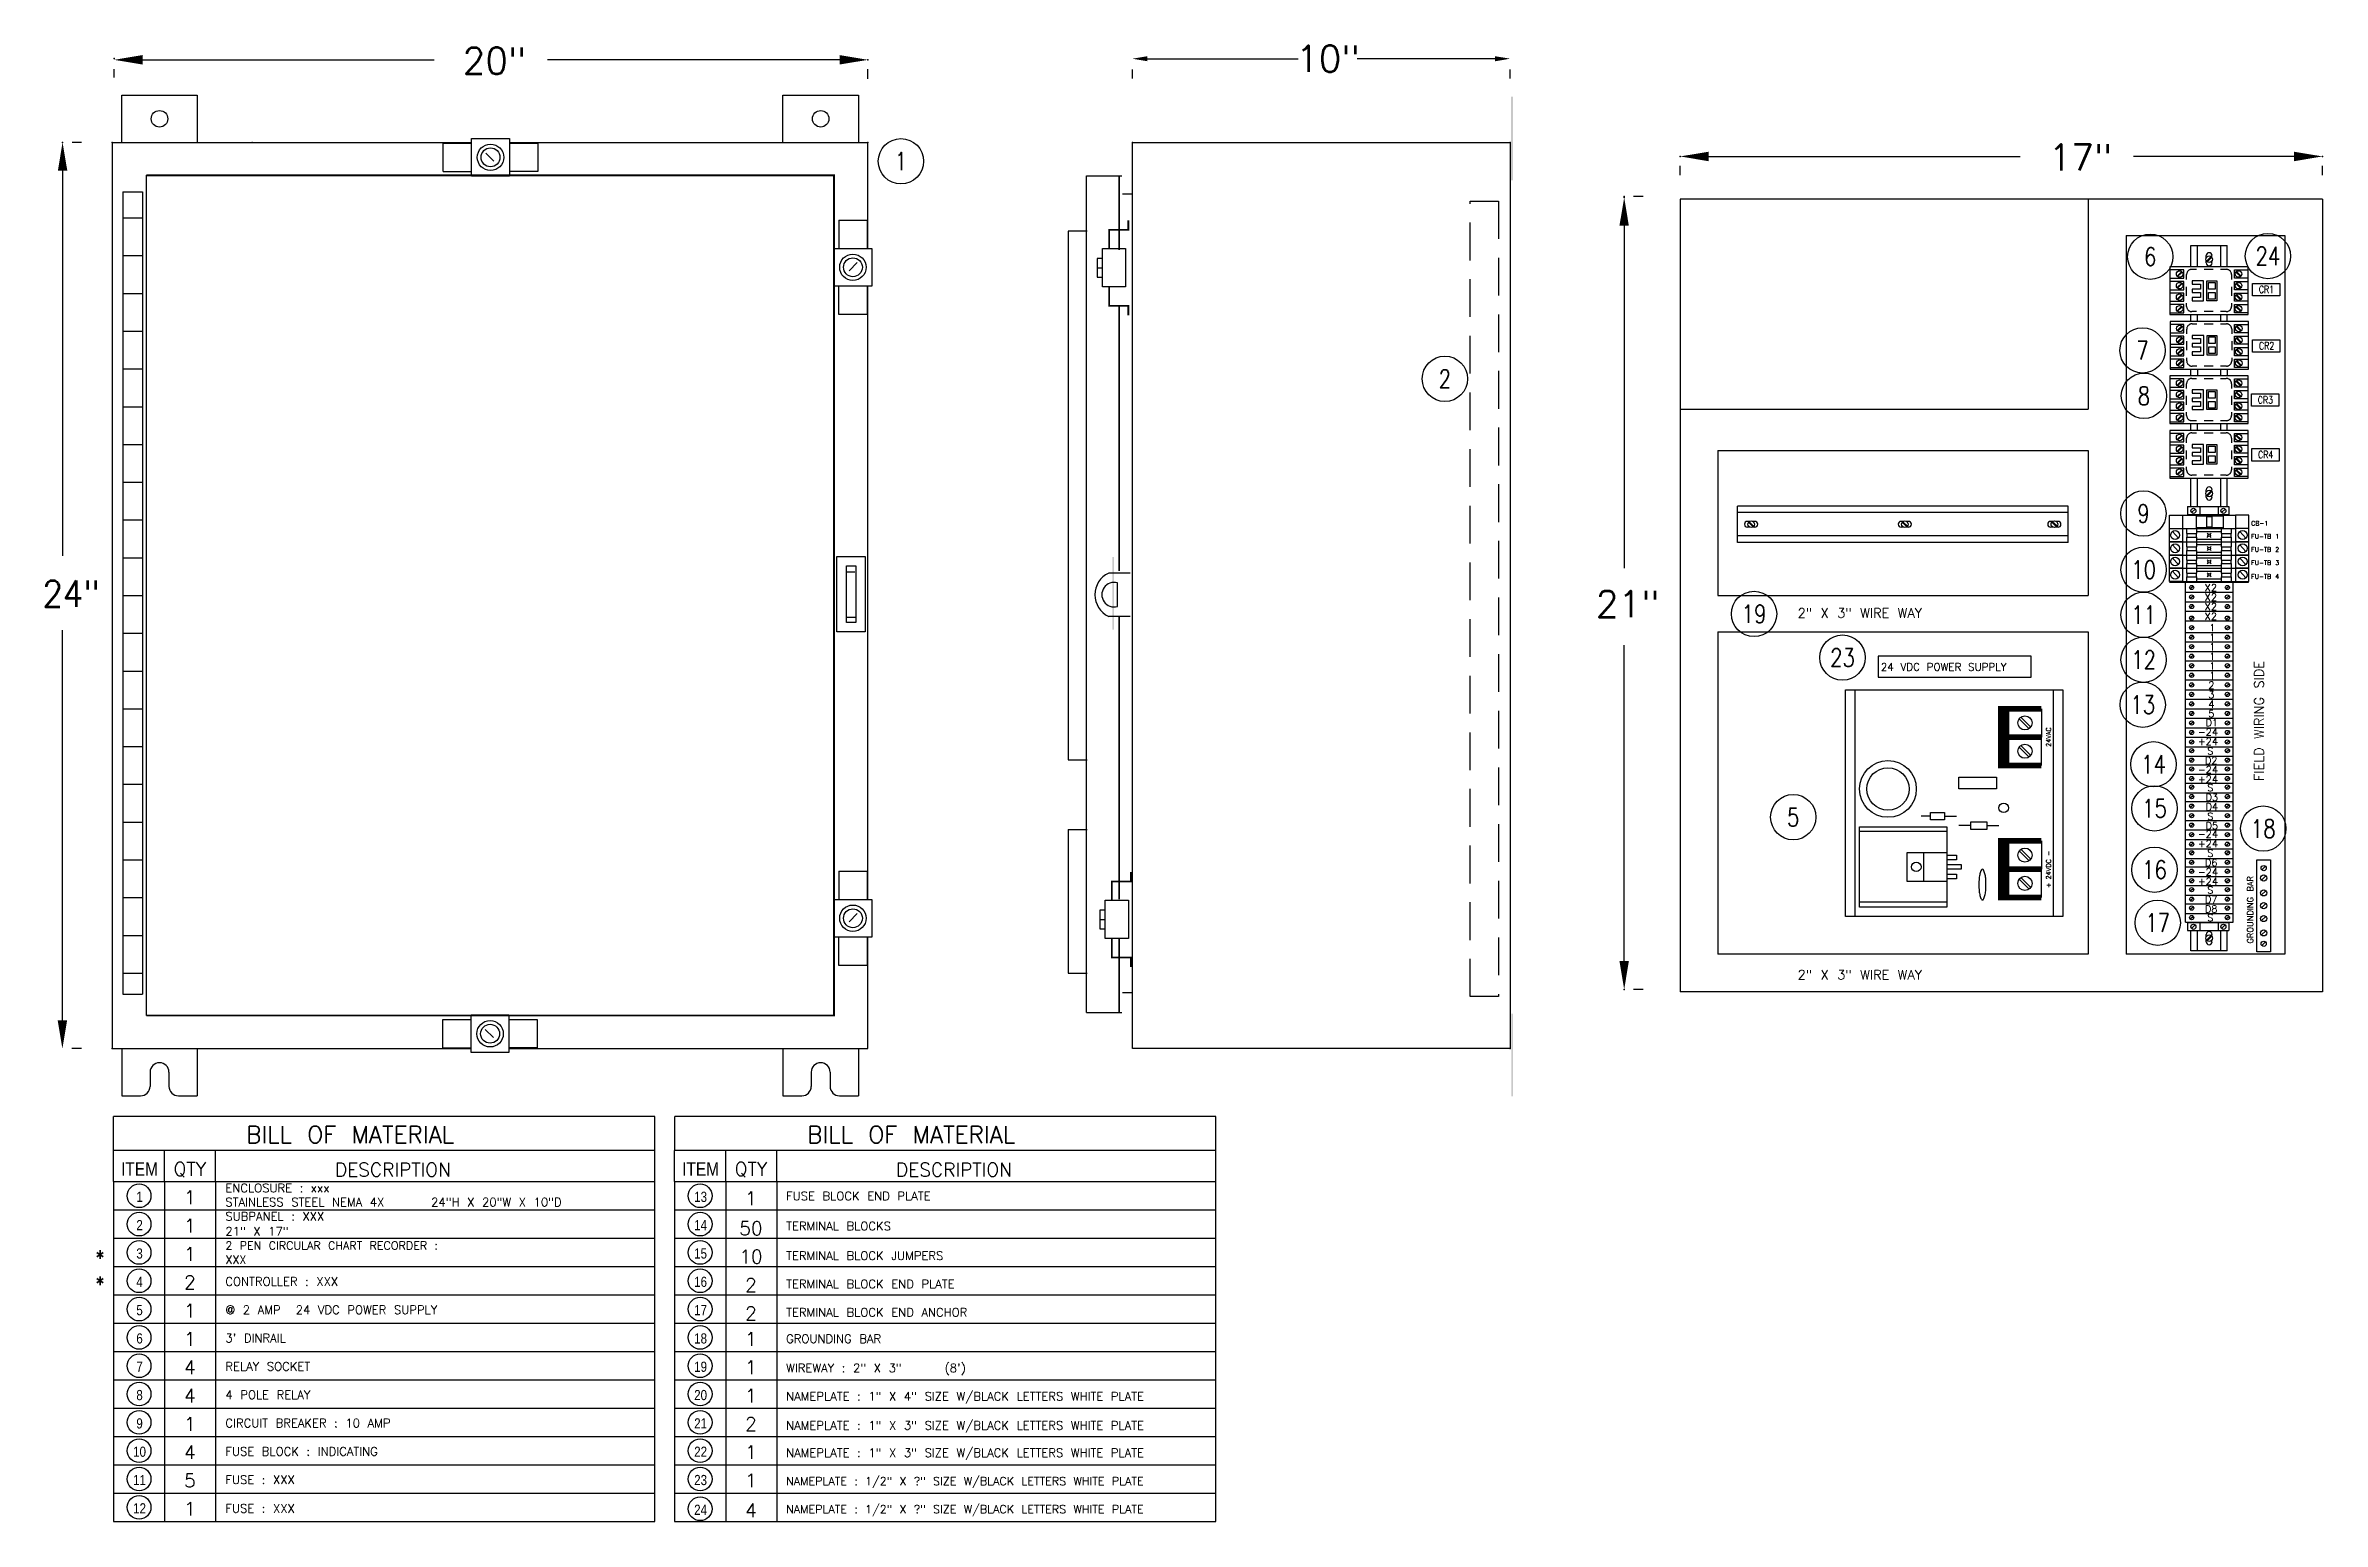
# Model space of a CAD drawing. Extents: x 0.6 to 30.8, y 0.2 to 19.8.
import ezdxf
from ezdxf.enums import TextEntityAlignment as Align

# ---------------------------------------------------------------- set-up
doc = ezdxf.new("R2010")
doc.units = 0
doc.header["$MEASUREMENT"] = 0
doc.linetypes.add('DASHED', pattern=[0.75, 0.5, -0.25])
doc.layers.get('0').update_dxf_attribs({"color": 2, "linetype": 'CONTINUOUS'})
doc.layers.get('DEFPOINTS').update_dxf_attribs({"linetype": 'CONTINUOUS'})
for name, color, linetype in [('1', 2, 'CONTINUOUS'), ('DIM', 3, 'CONTINUOUS'), ('DOOR', 1, 'CONTINUOUS'), ('MECH', 1, 'DASHED'), ('RED', 1, 'CONTINUOUS'), ('TEXT', 7, 'CONTINUOUS'), ('WIRE', 4, 'CONTINUOUS')]:
    doc.layers.add(name, color=color, linetype=linetype)
doc.styles.add('ROMANS', font='romans')
doc.styles.add('SQUEEZE', font='txt', dxfattribs={"width": 0.85})
doc.styles.get("Standard").update_dxf_attribs({"font": 'txt.shx'})

msp = doc.modelspace()

# ---------------------------------------------------------------- texts
at = {"color": 3, "linetype": 'BYBLOCK'}
msp.add_text('20"', height=0.35, dxfattribs=at).set_placement((6.137, 19.406))
at = {"width": 0.8}
for s, p in [('1', (11.938, 18.25)), ('6', (28.471, 16.986)), ('24', (30.028, 16.995)), ('7', (28.369, 15.746)), ('2', (19.136, 15.369)), ('8', (28.387, 15.144)), ('9', (28.381, 13.586)), ('10', (28.383, 12.842)), ('19', (23.227, 12.256)), ('11', (28.383, 12.244)), ('23', (24.398, 11.678)), ('12', (28.383, 11.65)), ('13', (28.372, 11.054)), ('14', (28.514, 10.265)), ('5', (23.746, 9.565)), ('15', (28.527, 9.681)), ('18', (29.966, 9.413)), ('16', (28.527, 8.869)), ('17', (28.57, 8.167))]:
    msp.add_text(s, height=0.24, dxfattribs=at).set_placement(p, align=Align.MIDDLE)
at = {"color": 7, "width": 0.8}
for s, p in [('CR1', (30.009, 16.553)), ('CR2', (30.011, 15.806)), ('CR3', (29.995, 15.09)), ('CR4', (29.999, 14.366))]:
    msp.add_text(s, height=0.095, dxfattribs=at).set_placement(p, align=Align.MIDDLE)
at = {"color": 7, "linetype": 'CONTINUOUS'}
for s, height, p in [('CB-1', 0.06, (29.807, 13.426)), ('FU-TB 1', 0.06, (29.807, 13.253)), ('FU-TB 2', 0.06, (29.807, 13.08)), ('FU-TB 3', 0.06, (29.807, 12.904)), ('FU-TB 4', 0.06, (29.807, 12.722)), ('X2', 0.0945, (29.192, 12.556)), ('X2', 0.0945, (29.192, 12.43)), ('X2', 0.0945, (29.192, 12.304)), ('X2', 0.0945, (29.192, 12.178)), ('1', 0.0945, (29.252, 12.026)), ('1', 0.0945, (29.252, 11.899)), ('1', 0.0945, (29.252, 11.773)), ('1', 0.0945, (29.252, 11.647)), ('1', 0.0945, (29.252, 11.52)), ('1', 0.0945, (29.252, 11.394)), ('2', 0.0945, (29.24, 11.265)), ('3', 0.0945, (29.24, 11.14)), ('D1', 0.0945, (29.202, 10.768)), ('4', 0.0945, (29.24, 11.014)), ('5', 0.0945, (29.24, 10.889)), ('-24', 0.0945, (29.1, 10.646)), ('+24', 0.0945, (29.1, 10.52)), ('D2', 0.0945, (29.195, 10.268)), ('S', 0.0945, (29.226, 10.394)), ('-24', 0.0945, (29.1, 10.146)), ('+24', 0.0945, (29.1, 10.02)), ('S', 0.0945, (29.226, 9.907)), ('D3', 0.0945, (29.202, 9.781)), ('D4', 0.0945, (29.202, 9.655)), ('-24', 0.0945, (29.1, 9.293)), ('D5', 0.0945, (29.202, 9.406)), ('S', 0.0945, (29.226, 9.529)), ('+24', 0.0945, (29.1, 9.167)), ('S', 0.0945, (29.226, 9.041)), ('-24', 0.0945, (29.1, 8.793)), ('+24', 0.0945, (29.1, 8.667)), ('D6', 0.0945, (29.195, 8.915)), ('D7', 0.0945, (29.195, 8.428)), ('S', 0.0945, (29.226, 8.554)), ('D8', 0.0945, (29.195, 8.302)), ('S', 0.0945, (29.226, 8.188))]:
    msp.add_text(s, height=height, dxfattribs=at).set_placement(p)
at = {"color": 4, "linetype": 'CONTINUOUS'}
for p in [(23.805, 12.206), (23.805, 7.416)]:
    msp.add_text('2" X 3" WIRE WAY', height=0.125, dxfattribs=at).set_placement(p)
msp.add_text('FIELD WIRING SIDE', height=0.125, rotation=90, dxfattribs=at).set_placement((29.973, 10.044))
at = {"color": 3, "linetype": 'CONTINUOUS'}
msp.add_text('GROUNDING BAR', height=0.08, rotation=90, dxfattribs=at).set_placement((29.834, 7.891))
for s, height, p in [('BILL OF MATERIAL', 0.22486, (4.648, 5.249)), ('BILL OF MATERIAL', 0.22486, (12.073, 5.249)), ('QTY', 0.1799, (2.527, 4.816)), ('DESCRIPTION', 0.17989, (5.214, 4.807)), ('QTY', 0.1799, (9.952, 4.816)), ('DESCRIPTION', 0.17989, (12.639, 4.807)), ('1', 0.18, (2.527, 4.441)), ('1', 0.18, (9.952, 4.428)), ('1', 0.18, (2.527, 4.066)), ('50', 0.1799, (9.952, 4.03)), ('1', 0.18, (2.527, 3.691)), ('10', 0.1799, (9.952, 3.655)), ('2', 0.18, (2.527, 3.316)), ('2', 0.18, (9.952, 3.28)), ('1', 0.18, (2.527, 2.941)), ('2', 0.18, (9.952, 2.905)), ('1', 0.18, (2.527, 2.566)), ('1', 0.18, (9.952, 2.566)), ('4', 0.18, (2.527, 2.191)), ('1', 0.18, (9.952, 2.191)), ('4', 0.18, (2.527, 1.816)), ('1', 0.18, (9.952, 1.816)), ('1', 0.18, (2.527, 1.441)), ('2', 0.18, (9.952, 1.441)), ('4', 0.18, (2.527, 1.066)), ('1', 0.18, (9.952, 1.066)), ('5', 0.18, (2.527, 0.691)), ('1', 0.18, (9.952, 0.691)), ('1', 0.18, (2.527, 0.316)), ('4', 0.18, (9.952, 0.297))]:
    msp.add_text(s, height=height).set_placement(p, align=Align.CENTER)
at = {"style": 'SQUEEZE', "width": 0.85}
for s, height, p in [('ITEM', 0.1799, (1.861, 4.816)), ('ITEM', 0.1799, (9.286, 4.816)), ('1', 0.135, (1.861, 4.47)), ('13', 0.1349, (9.286, 4.47)), ('2', 0.135, (1.861, 4.095)), ('14', 0.1349, (9.286, 4.095)), ('3', 0.135, (1.861, 3.72)), ('15', 0.1349, (9.286, 3.72)), ('4', 0.135, (1.861, 3.345)), ('16', 0.1349, (9.286, 3.345)), ('5', 0.135, (1.861, 2.97)), ('17', 0.1349, (9.286, 2.97)), ('6', 0.135, (1.861, 2.595)), ('18', 0.1349, (9.286, 2.595)), ('7', 0.135, (1.861, 2.22)), ('19', 0.1349, (9.286, 2.22)), ('8', 0.135, (1.861, 1.845)), ('20', 0.1349, (9.286, 1.845)), ('9', 0.135, (1.861, 1.47)), ('21', 0.1349, (9.286, 1.47)), ('10', 0.1349, (1.861, 1.095)), ('22', 0.1349, (9.286, 1.095)), ('11', 0.1349, (1.861, 0.72)), ('23', 0.1349, (9.286, 0.72)), ('12', 0.1349, (1.861, 0.345)), ('24', 0.1349, (9.286, 0.326))]:
    msp.add_text(s, height=height, dxfattribs=at).set_placement(p, align=Align.CENTER)
at = {"color": 7}
for s, height, p in [('STAINLESS STEEL NEMA 4X    24"H X 20"W X 10"D', 0.1125, (2.997, 4.411)), ('ENCLOSURE : xxx', 0.1125, (2.997, 4.598)), ('FUSE BLOCK END PLATE', 0.1125, (10.418, 4.492)), ('SUBPANEL : XXX', 0.1125, (2.997, 4.223)), ('2 PEN CIRCULAR CHART RECORDER : ', 0.108, (2.997, 3.838)), ('21" X 17"', 0.1125, (2.997, 4.025)), ('TERMINAL BLOCKS', 0.1125, (10.418, 4.094)), ('XXX', 0.108, (2.997, 3.652)), ('TERMINAL BLOCK JUMPERS', 0.1125, (10.418, 3.702)), ('CONTROLLER : XXX', 0.1125, (2.997, 3.36)), ('TERMINAL BLOCK END PLATE', 0.1125, (10.418, 3.327)), ('@ 2 AMP  24 VDC POWER SUPPLY', 0.1125, (2.997, 2.985)), ('TERMINAL BLOCK END ANCHOR', 0.1125, (10.418, 2.952)), ("3' DINRAIL", 0.1125, (2.997, 2.61)), ('GROUNDING BAR', 0.1125, (10.418, 2.601)), ('RELAY SOCKET', 0.1125, (2.997, 2.235)), ('WIREWAY : 2" X 3"    (8\')', 0.1125, (10.418, 2.215)), ('4 POLE RELAY', 0.1125, (2.997, 1.86)), ('NAMEPLATE : 1" X 4" SIZE W/BLACK LETTERS WHITE PLATE', 0.1125, (10.418, 1.84)), ('CIRCUIT BREAKER : 10 AMP', 0.1125, (2.997, 1.485)), ('NAMEPLATE : 1" X 3" SIZE W/BLACK LETTERS WHITE PLATE', 0.1125, (10.418, 1.454)), ('FUSE BLOCK : INDICATING', 0.1125, (2.997, 1.11)), ('NAMEPLATE : 1" X 3" SIZE W/BLACK LETTERS WHITE PLATE', 0.1125, (10.418, 1.092)), ('FUSE : XXX', 0.1125, (2.997, 0.735)), ('NAMEPLATE : 1/2" X ?" SIZE W/BLACK LETTERS WHITE PLATE', 0.108, (10.418, 0.719)), ('FUSE : XXX', 0.1125, (2.997, 0.355)), ('NAMEPLATE : 1/2" X ?" SIZE W/BLACK LETTERS WHITE PLATE', 0.108, (10.418, 0.347))]:
    msp.add_text(s, height=height, dxfattribs=at).set_placement(p)
at = {"color": 3, "linetype": 'BYBLOCK', "insert": (17.587, 19.608), "char_height": 0.35, "attachment_point": 5}
msp.add_mtext('10"', dxfattribs=at)
at = {"layer": 'DIM', "color": 3, "linetype": 'BYBLOCK'}
for s, p in [('17"', (27.125, 18.126)), ('21"', (21.134, 12.214))]:
    msp.add_text(s, height=0.35, dxfattribs=at).set_placement(p)
at = {"layer": 'DIM', "color": 3, "width": 0.9}
msp.add_text('24"', height=0.35, dxfattribs=at).set_placement((0.576, 12.348))
at = {"layer": 'TEXT'}
for s, height, p in [('24 VDC POWER SUPPLY', 0.1, (24.905, 11.504)), ('*', 0.2, (1.27, 3.629)), ('*', 0.2, (1.27, 3.283))]:
    msp.add_text(s, height=height, dxfattribs=at).set_placement(p)

# ---------------------------------------------------------------- blocks, each defined once
blk = doc.blocks.new('DCLAMP', base_point=(39.001, 54.995))
for p, q in [((38.626, 56.245), (38.626, 55.495)), ((38.626, 56.245), (39.376, 56.245)), ((39.376, 56.245), (39.376, 55.495)), ((38.501, 54.495), (38.501, 55.495)), ((38.501, 55.495), (39.501, 55.495)), ((39.501, 55.495), (39.501, 54.495)), ((39.111, 55.122), (38.903, 54.905)), ((39.501, 54.495), (38.501, 54.495)), ((38.626, 53.745), (38.626, 54.495)), ((39.376, 54.495), (39.376, 53.745)), ((39.376, 53.745), (38.626, 53.745))]:
    blk.add_line(p, q)
for radius in [0.35, 0.25]:
    blk.add_circle((39.001, 54.995), radius)
blk = doc.blocks.new('LOCKHASP')
for p, q in [((4, 6.5), (4.75, 6.5)), ((4, 4.5), (4, 6.5)), ((4.25, 6.25), (4.5, 6.25)), ((4.25, 4.75), (4.25, 6.25)), ((4.261, 6.093), (4.468, 6.093)), ((4.5, 6.25), (4.5, 4.75)), ((4.75, 6.5), (4.75, 4.5)), ((4.261, 4.887), (4.494, 4.887)), ((4.75, 4.5), (4, 4.5)), ((4.5, 4.75), (4.25, 4.75))]:
    blk.add_line(p, q)
blk = doc.blocks.new('TOPEAR1', base_point=(5, 2.5))
for p, q in [((4, 3.75), (6, 3.75)), ((4, 2.5), (4, 3.75)), ((6, 3.75), (6, 2.5))]:
    blk.add_line(p, q)
blk.add_circle((5, 3.125), 0.219)
blk = doc.blocks.new('*X4')
at = {"color": 0}
for p, q in [((13.277, 60), (13.799, 60)), ((13.277, 59), (13.799, 59)), ((13.277, 58), (13.799, 58)), ((13.277, 57), (13.799, 57)), ((13.277, 56), (13.799, 56)), ((13.277, 55), (13.799, 55)), ((13.277, 54), (13.799, 54)), ((13.277, 53), (13.799, 53)), ((13.277, 52), (13.799, 52)), ((13.277, 51), (13.799, 51)), ((13.277, 50), (13.799, 50)), ((13.277, 49), (13.799, 49)), ((13.277, 48), (13.799, 48))]:
    blk.add_line(p, q, dxfattribs=at)
blk = doc.blocks.new('BOTMEAR1', base_point=(5, 6))
for p, q in [((4, 6), (4, 4.75)), ((6, 6), (6, 4.75)), ((4.75, 5.375), (4.75, 5)), ((5.25, 5.375), (5.25, 5)), ((4, 4.75), (4.5, 4.75)), ((5.5, 4.75), (6, 4.75))]:
    blk.add_line(p, q)
for centre, start, end in [((5, 5.375), 0, 180), ((4.5, 5), 270, 0), ((5.5, 5), 180, 270)]:
    blk.add_arc(centre, 0.25, start, end)
blk = doc.blocks.new('DCPS-P')
at = {"layer": '1'}
for p, q in [((0, -1.438), (0, 1.437)), ((0, 1.437), (3, 1.437)), ((0, 1.312), (3, 1.312)), ((3, 1.437), (3, -1.438)), ((0.25, 1.156), (0.625, 1.156)), ((0.492, 1.014), (0.361, 0.883)), ((0.383, 0.861), (0.514, 0.992)), ((1, 1.156), (0.625, 1.156)), ((0.867, 1.014), (0.736, 0.883)), ((0.758, 0.861), (0.889, 0.992)), ((2, 1.156), (2.375, 1.156)), ((2.242, 1.014), (2.111, 0.883)), ((2.133, 0.861), (2.264, 0.992)), ((2.75, 1.156), (2.375, 1.156)), ((2.617, 1.014), (2.486, 0.883)), ((2.508, 0.861), (2.639, 0.992)), ((1.156, 0.062), (1.156, 0.562)), ((1.156, 0.562), (1.312, 0.562)), ((1.312, 0.562), (1.312, 0.062)), ((1.844, 0.437), (1.75, 0.437)), ((1.75, 0.437), (1.75, 0.219)), ((1.797, 0.437), (1.797, 0.594)), ((1.844, 0.219), (1.844, 0.437)), ((1.312, 0.062), (1.156, 0.062)), ((1.672, -0.125), (1.672, 0.031)), ((1.75, 0.219), (1.844, 0.219)), ((1.797, 0.219), (1.797, 0.062)), ((2.188, 0.031), (2.25, 0.031)), ((2.188, -0.094), (2.188, 0.031)), ((2.25, 0.031), (2.25, -0.094)), ((2.312, 0.094), (2.375, 0.094)), ((2.312, -0.094), (2.312, 0.094)), ((2.375, 0.094), (2.375, -0.094)), ((2.438, 0.031), (2.5, 0.031)), ((2.438, -0.094), (2.438, 0.031)), ((2.5, 0.031), (2.5, -0.094)), ((1.625, -0.312), (1.625, -0.125)), ((1.625, -0.125), (1.719, -0.125)), ((1.719, -0.125), (1.719, -0.312)), ((1.812, -0.094), (2.875, -0.094)), ((1.812, -1.25), (1.812, -0.094)), ((1.875, -0.094), (1.875, -1.25)), ((2.156, -0.094), (2.156, -0.625)), ((2.531, -0.625), (2.531, -0.094)), ((2.812, -0.094), (2.812, -1.25)), ((2.875, -0.094), (2.875, -1.25)), ((1.719, -0.312), (1.625, -0.312)), ((1.672, -0.312), (1.672, -0.438)), ((2.156, -0.406), (2.531, -0.406)), ((2.156, -0.625), (2.531, -0.625)), ((0, -1.312), (3, -1.312)), ((3, -1.438), (0, -1.438)), ((2.875, -1.25), (1.812, -1.25))]:
    blk.add_line(p, q, dxfattribs=at)
for points in [[(0.25, 1.156, 0.075, 0.075, 0), (0.25, 0.656, 0.15, 0.15, 0), (1, 0.656, 0.075, 0.075, 0), (1, 1.156, 0.075, 0.075, 0)], [(2, 1.156, 0.075, 0.075, 0), (2, 0.656, 0.15, 0.15, 0), (2.75, 0.656, 0.075, 0.075, 0), (2.75, 1.156, 0.075, 0.075, 0)]]:
    blk.add_lwpolyline(points, format="xyseb", dxfattribs=at)
at = {"layer": '1', "const_width": 0.075}
for points in [[(0.625, 1.156), (0.625, 0.656)], [(2.375, 1.156), (2.375, 0.656)]]:
    blk.add_lwpolyline(points, dxfattribs=at)
at = {"layer": '1'}
blk.add_lwpolyline([(2.375, 0.375, 0.272053), (2.383, 0.362, 0.070491), (2.434, 0.342, 0.032887), (2.494, 0.332, 0.023829), (2.578, 0.328, 0.023829), (2.662, 0.332, 0.032887), (2.722, 0.342, 0.070491), (2.773, 0.362, 0.272053), (2.781, 0.375, 0.272053), (2.773, 0.388, 0.070491), (2.722, 0.408, 0.032887), (2.662, 0.418, 0.023829), (2.578, 0.422, 0.023829), (2.494, 0.418, 0.032887), (2.434, 0.408, 0.070491), (2.383, 0.388, 0.272053)], format="xyb", close=True, dxfattribs=at)
for centre, radius in [((0.437, 0.938), 0.0938), ((0.812, 0.938), 0.0938), ((2.188, 0.938), 0.0938), ((2.562, 0.938), 0.0938), ((1.562, 0.656), 0.0625), ((1.312, -0.875), 0.375), ((1.312, -0.875), 0.281), ((2.344, -0.5), 0.0625)]:
    blk.add_circle(centre, radius, dxfattribs=at)
at = {"layer": 'TEXT', "style": 'ROMANS'}
for s, p in [('24VAC', (0.625, 1.281)), ('+ 24VDC -', (2.375, 1.281))]:
    blk.add_text(s, height=0.0625, rotation=180, dxfattribs=at).set_placement(p, align=Align.CENTER)

# ---------------------------------------------------------------- linework, layer by layer
at = {"color": 3, "linetype": 'BYBLOCK'}
for p, q in [((1.9, 19.593), (5.762, 19.593)), ((11.125, 19.593), (7.262, 19.593)), ((15.2, 19.608), (17.196, 19.608)), ((19.8, 19.608), (17.976, 19.608)), ((1.525, 19.359), (1.525, 19.468)), ((11.5, 19.343), (11.5, 19.468)), ((15, 19.347), (15, 19.464)), ((20, 19.347), (20, 19.464)), ((0.841, 18.4), (0.841, 13.024)), ((1.092, 18.5), (0.967, 18.5)), ((0.841, 6.6), (0.841, 12.043)), ((1.091, 6.5), (0.966, 6.5))]:
    msp.add_line(p, q, dxfattribs=at)
for p, q in [((1.5, 18.5), (6.256, 18.5)), ((1.5, 18.5), (1.5, 6.5)), ((6.756, 18.5), (11.5, 18.5)), ((11.5, 17.096), (11.5, 18.5)), ((15, 6.5), (15, 18.5)), ((15, 18.5), (20, 18.5)), ((20, 18.5), (20, 6.5)), ((1.638, 17.844), (1.899, 17.844)), ((1.638, 17.844), (1.638, 7.219)), ((1.899, 17.844), (1.899, 7.219)), ((1.95, 18.064), (1.95, 6.939)), ((14.391, 18.058), (14.86, 18.058)), ((14.391, 6.978), (14.391, 18.058)), ((14.868, 17.82), (15, 17.82)), ((14.607, 16.962), (14.535, 16.962)), ((14.535, 16.962), (14.535, 16.716)), ((14.607, 16.587), (14.607, 17.093)), ((14.607, 17.093), (14.911, 17.093)), ((14.911, 17.093), (14.911, 16.587)), ((11.5, 8.472), (11.5, 16.596)), ((14.535, 16.716), (14.607, 16.716)), ((14.911, 16.587), (14.607, 16.587)), ((14.971, 12.796), (14.687, 12.796)), ((14.801, 12.667), (14.801, 12.355)), ((14.971, 12.224), (14.687, 12.224)), ((14.642, 7.958), (14.642, 8.464)), ((14.642, 8.464), (14.947, 8.464)), ((14.947, 8.464), (14.947, 7.958)), ((14.642, 8.333), (14.57, 8.333)), ((14.57, 8.333), (14.57, 8.087)), ((11.5, 6.5), (11.5, 7.977)), ((14.57, 8.087), (14.642, 8.087)), ((14.947, 7.958), (14.642, 7.958)), ((14.868, 7.245), (15, 7.245)), ((1.638, 7.219), (1.899, 7.219)), ((14.391, 6.978), (14.86, 6.978)), ((1.5, 6.5), (6.25, 6.5)), ((6.75, 6.5), (11.5, 6.5)), ((20, 6.5), (15, 6.5))]:
    msp.add_line(p, q)
at = {"color": 7}
for p, q in [((30.75, 17.75), (22.25, 17.75)), ((22.25, 17.75), (22.25, 7.25)), ((30.75, 17.75), (30.75, 7.25)), ((30.75, 7.25), (22.25, 7.25))]:
    msp.add_line(p, q, dxfattribs=at)
at = {"color": 150}
for p, q in [((27.651, 17.75), (27.651, 14.966)), ((28.151, 17.267), (28.151, 7.75)), ((28.151, 17.267), (30.25, 17.267)), ((30.25, 17.267), (30.25, 7.75)), ((22.75, 14.422), (22.75, 12.5)), ((27.651, 14.422), (27.651, 12.5)), ((22.75, 12.017), (22.75, 7.75)), ((22.75, 12.017), (27.651, 12.017)), ((27.651, 12.017), (27.651, 7.75)), ((27.651, 7.75), (22.75, 7.75)), ((30.25, 7.75), (28.151, 7.75))]:
    msp.add_line(p, q, dxfattribs=at)
at = {"color": 2}
for p, q in [((29.224, 13.324), (29.238, 13.31)), ((29.224, 13.27), (29.238, 13.284)), ((29.278, 13.324), (29.263, 13.31)), ((29.278, 13.27), (29.263, 13.284)), ((29.224, 13.149), (29.238, 13.135)), ((29.224, 13.095), (29.238, 13.109)), ((29.224, 12.974), (29.238, 12.96)), ((29.278, 13.149), (29.263, 13.135)), ((29.278, 13.095), (29.263, 13.109)), ((29.278, 12.974), (29.263, 12.96)), ((29.224, 12.92), (29.238, 12.934)), ((29.224, 12.799), (29.238, 12.785)), ((29.224, 12.745), (29.238, 12.759)), ((29.278, 12.92), (29.263, 12.934)), ((29.278, 12.799), (29.263, 12.785)), ((29.278, 12.745), (29.263, 12.759)), ((1.638, 11), (1.899, 11)), ((1.638, 10.5), (1.899, 10.5)), ((1.638, 10), (1.899, 10)), ((1.638, 9.5), (1.899, 9.5)), ((1.638, 9), (1.899, 9)), ((1.638, 8.5), (1.899, 8.5)), ((1.638, 8), (1.899, 8)), ((1.638, 7.5), (1.899, 7.5))]:
    msp.add_line(p, q, dxfattribs=at)
at = {"color": 3, "linetype": 'CONTINUOUS'}
for p, q in [((29.882, 7.782), (29.882, 9.001)), ((29.882, 9.001), (30.062, 9.001)), ((30.062, 9.001), (30.062, 7.782)), ((30.062, 7.782), (29.882, 7.782))]:
    msp.add_line(p, q, dxfattribs=at)
at = {"color": 5}
for p, q in [((1.518, 5.15), (1.518, 5.6)), ((8.679, 5.6), (1.518, 5.6)), ((8.679, 0.238), (8.679, 5.6)), ((16.104, 5.6), (8.943, 5.6)), ((8.943, 5.15), (8.943, 5.6)), ((16.104, 0.238), (16.104, 5.6)), ((1.517, 4.739), (1.517, 5.15)), ((8.679, 5.15), (1.518, 5.15)), ((2.193, 4.739), (2.193, 5.15)), ((2.868, 4.739), (2.868, 5.15)), ((8.942, 4.739), (8.942, 5.15)), ((16.104, 5.15), (8.943, 5.15)), ((9.618, 4.739), (9.618, 5.15)), ((10.293, 4.739), (10.293, 5.15)), ((1.517, 4.739), (1.517, 0.238)), ((1.517, 4.739), (8.679, 4.739)), ((2.193, 4.739), (2.193, 0.238)), ((2.868, 4.739), (2.868, 0.238)), ((8.942, 4.739), (16.104, 4.739)), ((8.942, 4.739), (8.942, 0.238)), ((9.618, 4.739), (9.618, 0.238)), ((10.293, 4.739), (10.293, 0.238)), ((1.517, 4.364), (8.679, 4.364)), ((8.942, 4.364), (16.104, 4.364)), ((1.517, 3.989), (8.679, 3.989)), ((8.942, 3.989), (16.104, 3.989)), ((1.517, 3.614), (8.679, 3.614)), ((8.942, 3.614), (16.104, 3.614)), ((1.517, 3.239), (8.679, 3.239)), ((8.942, 3.239), (16.104, 3.239)), ((1.517, 2.864), (8.679, 2.864)), ((8.942, 2.864), (16.104, 2.864)), ((1.517, 2.489), (8.679, 2.489)), ((8.942, 2.489), (16.104, 2.489)), ((1.517, 2.114), (8.679, 2.114)), ((8.942, 2.114), (16.104, 2.114)), ((1.517, 1.739), (8.679, 1.739)), ((8.942, 1.739), (16.104, 1.739)), ((1.517, 1.363), (8.679, 1.363)), ((8.942, 1.363), (16.104, 1.363)), ((1.517, 0.988), (8.679, 0.988)), ((8.942, 0.988), (16.104, 0.988)), ((1.517, 0.613), (8.679, 0.613)), ((8.942, 0.613), (16.104, 0.613)), ((1.517, 0.238), (8.679, 0.238)), ((8.942, 0.238), (16.104, 0.238))]:
    msp.add_line(p, q, dxfattribs=at)
at = {"color": 2, "const_width": 0.025}
msp.add_lwpolyline([(1.95, 18.064), (11.05, 18.064), (11.05, 6.939), (1.95, 6.939)], dxfattribs=at)
at = {"const_width": 0.025}
for points in [[(14.825, 18.05), (14.825, 17.075)], [(14.825, 16.325), (14.825, 12.825)], [(14.825, 12.225), (14.825, 8.475)], [(14.825, 7.95), (14.825, 6.975)]]:
    msp.add_lwpolyline(points, dxfattribs=at)
at = {"color": 6}
for centre, radius in [((11.938, 18.25), 0.3), ((28.471, 16.986), 0.3), ((30.028, 16.995), 0.3), ((28.369, 15.746), 0.3), ((19.136, 15.369), 0.3), ((28.387, 15.144), 0.3), ((28.381, 13.586), 0.3), ((28.383, 12.842), 0.3), ((23.227, 12.256), 0.3), ((28.383, 12.244), 0.3), ((24.398, 11.678), 0.3), ((28.383, 11.65), 0.3), ((28.372, 11.054), 0.3), ((28.514, 10.265), 0.3), ((28.527, 9.681), 0.3), ((23.746, 9.565), 0.3), ((29.966, 9.413), 0.3), ((28.527, 8.869), 0.3), ((28.57, 8.167), 0.3), ((1.855, 4.551), 0.157), ((9.28, 4.551), 0.157), ((1.855, 4.176), 0.157), ((9.28, 4.176), 0.157), ((1.855, 3.801), 0.157), ((9.28, 3.801), 0.157), ((1.855, 3.426), 0.157), ((9.28, 3.426), 0.157), ((1.855, 3.051), 0.157), ((9.28, 3.051), 0.157), ((1.855, 2.676), 0.157), ((9.28, 2.676), 0.157), ((1.855, 2.301), 0.157), ((9.28, 2.301), 0.157), ((1.855, 1.926), 0.157), ((9.28, 1.926), 0.157), ((1.855, 1.551), 0.157), ((9.28, 1.551), 0.157), ((1.855, 1.176), 0.157), ((9.28, 1.176), 0.157), ((1.855, 0.801), 0.157), ((9.28, 0.801), 0.157), ((1.855, 0.426), 0.157), ((9.28, 0.407), 0.157)]:
    msp.add_circle(centre, radius, dxfattribs=at)
at = {"color": 2}
for centre in [(29.251, 13.297), (29.251, 13.122), (29.251, 12.947), (29.251, 12.772)]:
    msp.add_circle(centre, 0.0179, dxfattribs=at)
for centre, radius, start, end in [((14.82, 12.51), 0.316, 114.9998, 245.0002), ((14.758, 12.511), 0.162, 74.5294, 285.4706)]:
    msp.add_arc(centre, radius, start, end)
for p in [(1.5, 18.5), (11.5, 18.5), (15, 18.5), (20, 18.5), (1.5, 6.5), (1.5, 6.5), (20, 6.5)]:
    msp.add_point(p)
at = {"color": 3, "linetype": 'BYBLOCK'}
for points in [[(1.9, 19.531), (1.9, 19.656), (1.525, 19.593)], [(11.125, 19.531), (11.125, 19.656), (11.5, 19.593)], [(15.2, 19.641), (15.2, 19.574), (15, 19.608)], [(19.8, 19.641), (19.8, 19.574), (20, 19.608)], [(0.905, 18.125), (0.78, 18.125), (0.842, 18.5)], [(0.902, 6.875), (0.777, 6.875), (0.84, 6.5)]]:
    msp.add_solid(points, dxfattribs=at)
for points in [[(20.038, 19.104), (20.013, 19.104), (20.038, 17.996), (20.013, 17.996)], [(14.68, 17.093), (14.705, 17.093), (14.68, 17.352), (14.705, 17.352)], [(14.959, 17.329), (14.934, 17.354), (14.693, 17.329), (14.693, 17.354)], [(14.959, 17.467), (14.934, 17.467), (14.959, 17.329), (14.934, 17.354)], [(14.68, 16.323), (14.705, 16.348), (14.68, 16.587), (14.705, 16.587)], [(14.934, 16.323), (14.959, 16.348), (14.68, 16.323), (14.705, 16.348)], [(14.934, 16.211), (14.959, 16.211), (14.934, 16.323), (14.959, 16.348)], [(14.734, 12.046), (14.759, 12.046), (14.734, 13.011), (14.759, 13.011)], [(14.995, 8.838), (14.97, 8.838), (14.995, 8.7), (14.97, 8.725)], [(14.716, 8.464), (14.741, 8.464), (14.716, 8.723), (14.741, 8.723)], [(14.995, 8.7), (14.97, 8.725), (14.729, 8.7), (14.729, 8.725)], [(14.716, 7.694), (14.741, 7.719), (14.716, 7.958), (14.741, 7.958)], [(14.97, 7.694), (14.995, 7.719), (14.716, 7.694), (14.741, 7.719)], [(14.97, 7.582), (14.995, 7.582), (14.97, 7.694), (14.995, 7.719)], [(20.039, 6.961), (20.014, 6.961), (20.039, 5.867), (20.014, 5.867)]]:
    msp.add_trace(points)
at = {"layer": '1', "color": 4}
for p, q in [((14.4, 17.325), (14.15, 17.325)), ((14.15, 17.325), (14.15, 10.325)), ((14.15, 10.325), (14.4, 10.325)), ((14.15, 9.4), (14.4, 9.4)), ((14.15, 9.4), (14.15, 7.5)), ((14.15, 7.5), (14.4, 7.5))]:
    msp.add_line(p, q, dxfattribs=at)
at = {"layer": '1', "color": 30}
for p, q in [((29.009, 16.851), (29.009, 17.133)), ((29.009, 17.133), (29.491, 17.133)), ((29.098, 16.851), (29.098, 17.133)), ((29.212, 16.973), (29.212, 17.001)), ((29.212, 16.903), (29.212, 16.932)), ((29.288, 16.973), (29.288, 17.001)), ((29.288, 16.903), (29.288, 16.932)), ((29.404, 16.851), (29.404, 17.133)), ((29.491, 16.851), (29.491, 17.133)), ((29.008, 16.129), (29.008, 16.221)), ((29.098, 16.129), (29.098, 16.221)), ((29.404, 16.129), (29.404, 16.221)), ((29.491, 16.129), (29.491, 16.221)), ((29.01, 15.407), (29.01, 15.499)), ((29.099, 15.407), (29.099, 15.499)), ((29.406, 15.407), (29.406, 15.499)), ((29.493, 15.407), (29.493, 15.499)), ((29.008, 14.685), (29.008, 14.777)), ((29.098, 14.685), (29.098, 14.777)), ((29.404, 14.685), (29.404, 14.777)), ((29.491, 14.685), (29.491, 14.777)), ((29.009, 13.68), (29.009, 14.055)), ((29.098, 13.68), (29.098, 14.055)), ((29.212, 13.872), (29.212, 13.9)), ((29.288, 13.872), (29.288, 13.9)), ((29.404, 13.68), (29.404, 14.055)), ((29.491, 13.68), (29.491, 14.055)), ((23.008, 13.201), (23.008, 13.684)), ((27.384, 13.684), (23.008, 13.684)), ((27.384, 13.597), (23.008, 13.597)), ((27.384, 13.201), (27.384, 13.684)), ((29.212, 13.802), (29.212, 13.831)), ((29.288, 13.802), (29.288, 13.831)), ((27.384, 13.29), (23.008, 13.29)), ((23.167, 13.481), (23.139, 13.481)), ((23.167, 13.404), (23.139, 13.404)), ((23.237, 13.481), (23.209, 13.481)), ((23.237, 13.404), (23.209, 13.404)), ((25.202, 13.481), (25.174, 13.481)), ((25.202, 13.404), (25.174, 13.404)), ((25.272, 13.481), (25.244, 13.481)), ((25.272, 13.404), (25.244, 13.404)), ((27.182, 13.481), (27.153, 13.481)), ((27.182, 13.404), (27.153, 13.404)), ((27.251, 13.481), (27.223, 13.481)), ((27.251, 13.404), (27.223, 13.404)), ((27.384, 13.201), (23.008, 13.201)), ((29.009, 7.793), (29.009, 8.064)), ((29.098, 7.793), (29.098, 8.064)), ((29.212, 7.984), (29.212, 8.012)), ((29.212, 7.914), (29.212, 7.942)), ((29.288, 7.984), (29.288, 8.012)), ((29.288, 7.914), (29.288, 7.942)), ((29.404, 7.793), (29.404, 8.064)), ((29.491, 7.793), (29.491, 8.064)), ((29.491, 7.793), (29.009, 7.793))]:
    msp.add_line(p, q, dxfattribs=at)
at = {"layer": '1', "color": 9}
for p, q in [((29.277, 16.987), (29.215, 16.926)), ((29.223, 16.918), (29.285, 16.979)), ((29.277, 13.886), (29.215, 13.825)), ((29.223, 13.817), (29.285, 13.878)), ((23.153, 13.469), (23.215, 13.408)), ((23.222, 13.416), (23.161, 13.477)), ((25.188, 13.469), (25.25, 13.408)), ((25.258, 13.416), (25.196, 13.477)), ((27.168, 13.469), (27.229, 13.408)), ((27.237, 13.416), (27.175, 13.477)), ((29.277, 7.998), (29.215, 7.936)), ((29.223, 7.928), (29.285, 7.99))]:
    msp.add_line(p, q, dxfattribs=at)
at = {"layer": '1'}
for p, q in [((14.535, 16.839), (14.607, 16.839)), ((29.768, 16.851), (28.732, 16.851)), ((28.732, 16.851), (28.732, 16.221)), ((28.915, 16.811), (28.732, 16.811)), ((28.732, 16.702), (28.915, 16.702)), ((28.915, 16.658), (28.732, 16.658)), ((28.887, 16.791), (28.826, 16.73)), ((28.887, 16.638), (28.826, 16.577)), ((28.833, 16.722), (28.895, 16.783)), ((28.833, 16.569), (28.895, 16.63)), ((28.915, 16.702), (28.915, 16.811)), ((28.915, 16.549), (28.915, 16.658)), ((29.024, 16.667), (29.024, 16.623)), ((29.177, 16.667), (29.024, 16.667)), ((29.024, 16.623), (29.134, 16.623)), ((29.134, 16.623), (29.134, 16.558)), ((29.177, 16.404), (29.177, 16.667)), ((29.221, 16.404), (29.221, 16.667)), ((29.221, 16.667), (29.352, 16.667)), ((29.243, 16.645), (29.33, 16.645)), ((29.243, 16.558), (29.243, 16.645)), ((29.33, 16.645), (29.33, 16.558)), ((29.352, 16.667), (29.352, 16.404)), ((29.585, 16.702), (29.585, 16.811)), ((29.585, 16.811), (29.768, 16.811)), ((29.768, 16.702), (29.585, 16.702)), ((29.585, 16.549), (29.585, 16.658)), ((29.585, 16.658), (29.768, 16.658)), ((29.667, 16.722), (29.605, 16.783)), ((29.667, 16.569), (29.605, 16.63)), ((29.613, 16.791), (29.674, 16.73)), ((29.613, 16.638), (29.674, 16.577)), ((29.768, 16.221), (29.768, 16.851)), ((28.732, 16.549), (28.915, 16.549)), ((28.915, 16.505), (28.732, 16.505)), ((28.732, 16.396), (28.915, 16.396)), ((28.915, 16.352), (28.732, 16.352)), ((28.887, 16.485), (28.826, 16.424)), ((28.887, 16.332), (28.826, 16.27)), ((28.833, 16.416), (28.895, 16.477)), ((28.833, 16.263), (28.895, 16.324)), ((28.915, 16.396), (28.915, 16.505)), ((28.915, 16.243), (28.915, 16.352)), ((29.134, 16.558), (29.024, 16.558)), ((29.024, 16.558), (29.024, 16.514)), ((29.024, 16.514), (29.134, 16.514)), ((29.024, 16.448), (29.024, 16.404)), ((29.134, 16.448), (29.024, 16.448)), ((29.024, 16.404), (29.177, 16.404)), ((29.134, 16.514), (29.134, 16.448)), ((29.352, 16.404), (29.221, 16.404)), ((29.33, 16.558), (29.243, 16.558)), ((29.243, 16.514), (29.33, 16.514)), ((29.243, 16.492), (29.243, 16.514)), ((29.243, 16.426), (29.243, 16.492)), ((29.33, 16.426), (29.243, 16.426)), ((29.33, 16.514), (29.33, 16.426)), ((29.768, 16.549), (29.585, 16.549)), ((29.585, 16.396), (29.585, 16.505)), ((29.585, 16.505), (29.768, 16.505)), ((29.768, 16.396), (29.585, 16.396)), ((29.585, 16.243), (29.585, 16.352)), ((29.585, 16.352), (29.768, 16.352)), ((29.667, 16.416), (29.605, 16.477)), ((29.667, 16.263), (29.605, 16.324)), ((29.613, 16.485), (29.674, 16.424)), ((29.613, 16.332), (29.674, 16.27)), ((28.732, 16.243), (28.915, 16.243)), ((28.732, 16.221), (29.768, 16.221)), ((28.734, 16.129), (28.734, 15.499)), ((29.77, 16.129), (28.734, 16.129)), ((28.917, 16.089), (28.734, 16.089)), ((28.734, 15.98), (28.917, 15.98)), ((28.889, 16.069), (28.827, 16.008)), ((28.835, 16), (28.896, 16.061)), ((28.917, 15.98), (28.917, 16.089)), ((29.768, 16.243), (29.585, 16.243)), ((29.587, 15.98), (29.587, 16.089)), ((29.587, 16.089), (29.77, 16.089)), ((29.77, 15.98), (29.587, 15.98)), ((29.668, 16), (29.607, 16.061)), ((29.615, 16.069), (29.676, 16.008)), ((29.77, 15.499), (29.77, 16.129)), ((28.917, 15.936), (28.734, 15.936)), ((28.734, 15.827), (28.917, 15.827)), ((28.917, 15.783), (28.734, 15.783)), ((28.734, 15.674), (28.917, 15.674)), ((28.889, 15.916), (28.827, 15.855)), ((28.889, 15.763), (28.827, 15.702)), ((28.835, 15.847), (28.896, 15.908)), ((28.835, 15.694), (28.896, 15.755)), ((28.917, 15.827), (28.917, 15.936)), ((28.917, 15.674), (28.917, 15.783)), ((29.179, 15.945), (29.026, 15.945)), ((29.026, 15.945), (29.026, 15.901)), ((29.026, 15.901), (29.135, 15.901)), ((29.135, 15.836), (29.026, 15.836)), ((29.026, 15.836), (29.026, 15.792)), ((29.026, 15.792), (29.135, 15.792)), ((29.135, 15.726), (29.026, 15.726)), ((29.026, 15.726), (29.026, 15.682)), ((29.026, 15.682), (29.179, 15.682)), ((29.135, 15.901), (29.135, 15.836)), ((29.135, 15.792), (29.135, 15.726)), ((29.179, 15.682), (29.179, 15.945)), ((29.223, 15.682), (29.223, 15.945)), ((29.223, 15.945), (29.354, 15.945)), ((29.354, 15.682), (29.223, 15.682)), ((29.245, 15.923), (29.332, 15.923)), ((29.245, 15.836), (29.245, 15.923)), ((29.332, 15.836), (29.245, 15.836)), ((29.245, 15.77), (29.245, 15.792)), ((29.245, 15.792), (29.332, 15.792)), ((29.245, 15.704), (29.245, 15.77)), ((29.332, 15.704), (29.245, 15.704)), ((29.332, 15.923), (29.332, 15.836)), ((29.332, 15.792), (29.332, 15.704)), ((29.354, 15.945), (29.354, 15.682)), ((29.587, 15.827), (29.587, 15.936)), ((29.587, 15.936), (29.77, 15.936)), ((29.77, 15.827), (29.587, 15.827)), ((29.587, 15.674), (29.587, 15.783)), ((29.587, 15.783), (29.77, 15.783)), ((29.77, 15.674), (29.587, 15.674)), ((29.668, 15.847), (29.607, 15.908)), ((29.668, 15.694), (29.607, 15.755)), ((29.615, 15.916), (29.676, 15.855)), ((29.615, 15.763), (29.676, 15.702)), ((29.768, 15.407), (28.732, 15.407)), ((28.732, 15.407), (28.732, 14.777)), ((28.917, 15.63), (28.734, 15.63)), ((28.734, 15.521), (28.917, 15.521)), ((28.734, 15.499), (29.77, 15.499)), ((28.889, 15.61), (28.827, 15.548)), ((28.835, 15.541), (28.896, 15.602)), ((28.917, 15.521), (28.917, 15.63)), ((29.587, 15.521), (29.587, 15.63)), ((29.587, 15.63), (29.77, 15.63)), ((29.77, 15.521), (29.587, 15.521)), ((29.668, 15.541), (29.607, 15.602)), ((29.615, 15.61), (29.676, 15.548)), ((29.768, 14.777), (29.768, 15.407)), ((28.915, 15.367), (28.732, 15.367)), ((28.732, 15.258), (28.915, 15.258)), ((28.915, 15.214), (28.732, 15.214)), ((28.732, 15.105), (28.915, 15.105)), ((28.887, 15.347), (28.826, 15.286)), ((28.887, 15.194), (28.826, 15.133)), ((28.833, 15.278), (28.895, 15.34)), ((28.833, 15.125), (28.895, 15.186)), ((28.915, 15.258), (28.915, 15.367)), ((28.915, 15.105), (28.915, 15.214)), ((29.177, 15.223), (29.024, 15.223)), ((29.024, 15.223), (29.024, 15.179)), ((29.024, 15.179), (29.134, 15.179)), ((29.134, 15.114), (29.024, 15.114)), ((29.024, 15.114), (29.024, 15.07)), ((29.024, 15.07), (29.134, 15.07)), ((29.134, 15.179), (29.134, 15.114)), ((29.134, 15.07), (29.134, 15.004)), ((29.177, 14.961), (29.177, 15.223)), ((29.221, 15.223), (29.352, 15.223)), ((29.221, 14.961), (29.221, 15.223)), ((29.243, 15.201), (29.33, 15.201)), ((29.243, 15.114), (29.243, 15.201)), ((29.33, 15.114), (29.243, 15.114)), ((29.243, 15.07), (29.33, 15.07)), ((29.243, 15.048), (29.243, 15.07)), ((29.33, 15.201), (29.33, 15.114)), ((29.33, 15.07), (29.33, 14.982)), ((29.352, 15.223), (29.352, 14.961)), ((29.585, 15.258), (29.585, 15.367)), ((29.585, 15.367), (29.768, 15.367)), ((29.768, 15.258), (29.585, 15.258)), ((29.585, 15.105), (29.585, 15.214)), ((29.585, 15.214), (29.768, 15.214)), ((29.768, 15.105), (29.585, 15.105)), ((29.667, 15.278), (29.605, 15.34)), ((29.667, 15.125), (29.605, 15.186)), ((29.613, 15.347), (29.674, 15.286)), ((29.613, 15.194), (29.674, 15.133)), ((28.915, 15.061), (28.732, 15.061)), ((28.732, 14.952), (28.915, 14.952)), ((28.915, 14.908), (28.732, 14.908)), ((28.732, 14.799), (28.915, 14.799)), ((28.732, 14.777), (29.768, 14.777)), ((28.887, 15.041), (28.826, 14.98)), ((28.887, 14.888), (28.826, 14.827)), ((28.833, 14.972), (28.895, 15.033)), ((28.833, 14.819), (28.895, 14.88)), ((28.915, 14.952), (28.915, 15.061)), ((28.915, 14.799), (28.915, 14.908)), ((29.134, 15.004), (29.024, 15.004)), ((29.024, 15.004), (29.024, 14.961)), ((29.024, 14.961), (29.177, 14.961)), ((29.352, 14.961), (29.221, 14.961)), ((29.243, 14.982), (29.243, 15.048)), ((29.33, 14.982), (29.243, 14.982)), ((29.585, 15.061), (29.768, 15.061)), ((29.585, 14.952), (29.585, 15.061)), ((29.768, 14.952), (29.585, 14.952)), ((29.585, 14.908), (29.768, 14.908)), ((29.585, 14.799), (29.585, 14.908)), ((29.768, 14.799), (29.585, 14.799)), ((29.667, 14.972), (29.605, 15.033)), ((29.667, 14.819), (29.605, 14.88)), ((29.613, 15.041), (29.674, 14.98)), ((29.613, 14.888), (29.674, 14.827)), ((29.768, 14.685), (28.732, 14.685)), ((28.732, 14.685), (28.732, 14.055)), ((28.915, 14.646), (28.732, 14.646)), ((28.732, 14.536), (28.915, 14.536)), ((28.915, 14.492), (28.732, 14.492)), ((28.887, 14.625), (28.826, 14.564)), ((28.887, 14.472), (28.826, 14.411)), ((28.833, 14.556), (28.895, 14.618)), ((28.833, 14.403), (28.895, 14.465)), ((28.915, 14.536), (28.915, 14.646)), ((28.915, 14.383), (28.915, 14.492)), ((29.024, 14.501), (29.024, 14.457)), ((29.177, 14.501), (29.024, 14.501)), ((29.177, 14.239), (29.177, 14.501)), ((29.221, 14.239), (29.221, 14.501)), ((29.221, 14.501), (29.352, 14.501)), ((29.243, 14.392), (29.243, 14.479)), ((29.243, 14.479), (29.33, 14.479)), ((29.33, 14.479), (29.33, 14.392)), ((29.352, 14.501), (29.352, 14.239)), ((29.585, 14.646), (29.768, 14.646)), ((29.585, 14.536), (29.585, 14.646)), ((29.768, 14.536), (29.585, 14.536)), ((29.585, 14.383), (29.585, 14.492)), ((29.585, 14.492), (29.768, 14.492)), ((29.667, 14.556), (29.605, 14.618)), ((29.667, 14.403), (29.605, 14.465)), ((29.613, 14.625), (29.674, 14.564)), ((29.613, 14.472), (29.674, 14.411)), ((29.768, 14.055), (29.768, 14.685)), ((28.732, 14.383), (28.915, 14.383)), ((28.915, 14.339), (28.732, 14.339)), ((28.732, 14.23), (28.915, 14.23)), ((28.915, 14.186), (28.732, 14.186)), ((28.887, 14.319), (28.826, 14.258)), ((28.887, 14.166), (28.826, 14.105)), ((28.833, 14.25), (28.895, 14.311)), ((28.915, 14.23), (28.915, 14.339)), ((28.915, 14.077), (28.915, 14.186)), ((29.024, 14.457), (29.134, 14.457)), ((29.134, 14.392), (29.024, 14.392)), ((29.024, 14.392), (29.024, 14.348)), ((29.024, 14.348), (29.134, 14.348)), ((29.024, 14.282), (29.024, 14.239)), ((29.134, 14.282), (29.024, 14.282)), ((29.024, 14.239), (29.177, 14.239)), ((29.134, 14.457), (29.134, 14.392)), ((29.134, 14.348), (29.134, 14.282)), ((29.352, 14.239), (29.221, 14.239)), ((29.33, 14.392), (29.243, 14.392)), ((29.243, 14.348), (29.33, 14.348)), ((29.243, 14.326), (29.243, 14.348)), ((29.243, 14.261), (29.243, 14.326)), ((29.33, 14.261), (29.243, 14.261)), ((29.33, 14.348), (29.33, 14.261)), ((29.768, 14.383), (29.585, 14.383)), ((29.585, 14.23), (29.585, 14.339)), ((29.585, 14.339), (29.768, 14.339)), ((29.768, 14.23), (29.585, 14.23)), ((29.585, 14.186), (29.768, 14.186)), ((29.585, 14.077), (29.585, 14.186)), ((29.667, 14.25), (29.605, 14.311)), ((29.613, 14.319), (29.674, 14.258)), ((29.613, 14.166), (29.674, 14.105)), ((28.732, 14.077), (28.915, 14.077)), ((28.732, 14.055), (29.768, 14.055)), ((28.833, 14.097), (28.895, 14.158)), ((29.768, 14.077), (29.585, 14.077)), ((29.667, 14.097), (29.605, 14.158)), ((28.938, 8.173), (28.938, 12.673)), ((29.568, 8.173), (29.568, 12.673)), ((28.995, 12.591), (29.042, 12.622)), ((28.995, 12.465), (29.042, 12.496)), ((28.995, 12.339), (29.042, 12.37)), ((29.469, 12.591), (29.515, 12.622)), ((29.469, 12.465), (29.515, 12.496)), ((29.469, 12.339), (29.515, 12.37)), ((28.995, 12.185), (29.042, 12.216)), ((28.995, 12.059), (29.042, 12.09)), ((29.469, 12.185), (29.515, 12.216)), ((29.469, 12.059), (29.515, 12.09)), ((28.995, 11.933), (29.042, 11.964)), ((28.995, 11.807), (29.042, 11.838)), ((29.469, 11.933), (29.515, 11.964)), ((29.469, 11.807), (29.515, 11.838)), ((28.995, 11.681), (29.042, 11.712)), ((28.995, 11.555), (29.042, 11.586)), ((28.995, 11.429), (29.042, 11.46)), ((29.469, 11.681), (29.515, 11.712)), ((29.469, 11.555), (29.515, 11.586)), ((29.469, 11.429), (29.515, 11.46)), ((28.995, 11.3), (29.042, 11.331)), ((28.995, 11.174), (29.042, 11.206)), ((29.469, 11.3), (29.515, 11.331)), ((29.469, 11.174), (29.515, 11.206)), ((28.995, 11.048), (29.042, 11.08)), ((28.995, 10.922), (29.042, 10.954)), ((29.469, 11.048), (29.515, 11.08)), ((29.469, 10.922), (29.515, 10.954)), ((28.995, 10.796), (29.042, 10.828)), ((28.995, 10.67), (29.042, 10.702)), ((28.995, 10.544), (29.042, 10.576)), ((29.469, 10.796), (29.515, 10.828)), ((29.469, 10.67), (29.515, 10.702)), ((29.469, 10.544), (29.515, 10.576)), ((28.995, 10.431), (29.042, 10.462)), ((28.995, 10.305), (29.042, 10.336)), ((29.469, 10.431), (29.515, 10.462)), ((29.469, 10.305), (29.515, 10.336)), ((28.995, 10.186), (29.042, 10.218)), ((28.995, 10.06), (29.042, 10.092)), ((28.995, 9.947), (29.042, 9.979)), ((29.469, 10.186), (29.515, 10.218)), ((29.469, 10.06), (29.515, 10.092)), ((29.469, 9.947), (29.515, 9.979)), ((28.995, 9.821), (29.042, 9.853)), ((28.995, 9.695), (29.042, 9.727)), ((29.469, 9.821), (29.515, 9.853)), ((29.469, 9.695), (29.515, 9.727)), ((28.995, 9.569), (29.042, 9.601)), ((28.995, 9.443), (29.042, 9.475)), ((28.995, 9.317), (29.042, 9.349)), ((29.469, 9.569), (29.515, 9.601)), ((29.469, 9.443), (29.515, 9.475)), ((29.469, 9.317), (29.515, 9.349)), ((28.995, 9.191), (29.042, 9.223)), ((28.995, 9.078), (29.042, 9.109)), ((28.995, 9.078), (29.042, 9.109)), ((29.469, 9.191), (29.515, 9.223)), ((29.469, 9.078), (29.515, 9.109)), ((29.469, 9.078), (29.515, 9.109)), ((28.995, 8.952), (29.042, 8.983)), ((28.995, 8.833), (29.042, 8.865)), ((29.469, 8.952), (29.515, 8.983)), ((29.469, 8.833), (29.515, 8.865)), ((28.995, 8.707), (29.042, 8.739)), ((28.995, 8.589), (29.042, 8.621)), ((28.995, 8.463), (29.042, 8.495)), ((29.469, 8.707), (29.515, 8.739)), ((29.469, 8.589), (29.515, 8.621)), ((29.469, 8.463), (29.515, 8.495)), ((14.57, 8.21), (14.642, 8.21)), ((28.995, 8.346), (29.042, 8.377)), ((28.995, 8.22), (29.042, 8.251)), ((29.469, 8.346), (29.515, 8.377)), ((29.469, 8.22), (29.515, 8.251))]:
    msp.add_line(p, q, dxfattribs=at)
at = {"layer": '1', "color": 150}
for p, q in [((22.25, 14.966), (27.651, 14.966)), ((22.75, 14.422), (27.651, 14.422)), ((28.725, 13.387), (28.725, 13.562)), ((28.725, 13.562), (28.9, 13.562)), ((28.9, 13.562), (29.6, 13.562)), ((28.9, 13.387), (28.9, 13.562)), ((29.6, 13.562), (29.6, 13.387)), ((29.775, 13.562), (29.6, 13.562)), ((29.775, 13.387), (29.775, 13.562)), ((28.725, 13.387), (28.9, 13.387)), ((28.725, 13.386), (28.9, 13.386)), ((28.725, 13.211), (28.725, 13.386)), ((28.9, 13.387), (29.6, 13.387)), ((28.9, 13.386), (29.6, 13.386)), ((28.9, 13.211), (28.9, 13.386)), ((28.949, 13.386), (28.949, 13.32)), ((28.949, 13.32), (29.088, 13.32)), ((28.949, 13.273), (28.949, 13.211)), ((28.949, 13.273), (29.088, 13.273)), ((28.955, 13.32), (28.955, 13.273)), ((29.081, 13.273), (29.081, 13.32)), ((29.088, 13.32), (29.088, 13.386)), ((29.409, 13.344), (29.088, 13.344)), ((29.088, 13.211), (29.088, 13.273)), ((29.409, 13.386), (29.409, 13.32)), ((29.409, 13.32), (29.547, 13.32)), ((29.409, 13.273), (29.547, 13.273)), ((29.409, 13.273), (29.409, 13.211)), ((29.414, 13.32), (29.414, 13.273)), ((29.543, 13.273), (29.543, 13.32)), ((29.547, 13.32), (29.547, 13.386)), ((29.547, 13.211), (29.547, 13.273)), ((29.775, 13.387), (29.6, 13.387)), ((29.775, 13.386), (29.6, 13.386)), ((29.6, 13.386), (29.6, 13.211)), ((29.775, 13.211), (29.775, 13.386)), ((28.725, 13.211), (28.9, 13.211)), ((28.725, 13.036), (28.725, 13.211)), ((28.9, 13.211), (28.725, 13.211)), ((28.725, 13.036), (28.9, 13.036)), ((28.725, 12.861), (28.725, 13.036)), ((28.9, 13.036), (28.725, 13.036)), ((28.9, 13.211), (29.6, 13.211)), ((28.9, 13.036), (28.9, 13.211)), ((28.9, 13.211), (29.6, 13.211)), ((28.9, 13.036), (29.6, 13.036)), ((28.9, 12.861), (28.9, 13.036)), ((28.9, 13.036), (29.6, 13.036)), ((28.949, 13.211), (28.949, 13.145)), ((28.949, 13.145), (29.088, 13.145)), ((28.949, 13.098), (28.949, 13.036)), ((28.949, 13.098), (29.088, 13.098)), ((28.949, 13.036), (28.949, 12.97)), ((28.949, 12.97), (29.088, 12.97)), ((28.955, 13.145), (28.955, 13.098)), ((28.955, 12.97), (28.955, 12.923)), ((29.081, 13.098), (29.081, 13.145)), ((29.081, 12.923), (29.081, 12.97)), ((29.088, 13.247), (29.409, 13.247)), ((29.088, 13.145), (29.088, 13.211)), ((29.409, 13.169), (29.088, 13.169)), ((29.088, 13.036), (29.088, 13.098)), ((29.088, 13.072), (29.409, 13.072)), ((29.088, 12.97), (29.088, 13.036)), ((29.409, 12.994), (29.088, 12.994)), ((29.409, 13.211), (29.409, 13.145)), ((29.409, 13.145), (29.547, 13.145)), ((29.409, 13.098), (29.547, 13.098)), ((29.409, 13.098), (29.409, 13.036)), ((29.409, 13.036), (29.409, 12.97)), ((29.409, 12.97), (29.547, 12.97)), ((29.414, 13.145), (29.414, 13.098)), ((29.414, 12.97), (29.414, 12.923)), ((29.543, 13.098), (29.543, 13.145)), ((29.543, 12.923), (29.543, 12.97)), ((29.547, 13.145), (29.547, 13.211)), ((29.547, 13.036), (29.547, 13.098)), ((29.547, 12.97), (29.547, 13.036)), ((29.775, 13.211), (29.6, 13.211)), ((29.6, 13.211), (29.6, 13.036)), ((29.6, 13.211), (29.775, 13.211)), ((29.775, 13.036), (29.6, 13.036)), ((29.6, 13.036), (29.6, 12.861)), ((29.6, 13.036), (29.775, 13.036)), ((29.775, 13.036), (29.775, 13.211)), ((29.775, 12.861), (29.775, 13.036)), ((28.725, 12.861), (28.9, 12.861)), ((28.725, 12.686), (28.725, 12.861)), ((28.9, 12.861), (28.725, 12.861)), ((28.9, 12.686), (28.725, 12.686)), ((28.9, 12.861), (29.6, 12.861)), ((28.9, 12.686), (28.9, 12.861)), ((28.9, 12.861), (29.6, 12.861)), ((28.9, 12.686), (29.6, 12.686)), ((28.949, 12.923), (28.949, 12.861)), ((28.949, 12.923), (29.088, 12.923)), ((28.949, 12.861), (28.949, 12.795)), ((28.949, 12.795), (29.088, 12.795)), ((28.949, 12.748), (28.949, 12.686)), ((28.949, 12.748), (29.088, 12.748)), ((28.955, 12.795), (28.955, 12.748)), ((29.081, 12.748), (29.081, 12.795)), ((29.088, 12.861), (29.088, 12.923)), ((29.088, 12.897), (29.409, 12.897)), ((29.088, 12.795), (29.088, 12.861)), ((29.409, 12.819), (29.088, 12.819)), ((29.088, 12.686), (29.088, 12.748)), ((29.088, 12.722), (29.409, 12.722)), ((29.409, 12.923), (29.547, 12.923)), ((29.409, 12.923), (29.409, 12.861)), ((29.409, 12.861), (29.409, 12.795)), ((29.409, 12.795), (29.547, 12.795)), ((29.409, 12.748), (29.547, 12.748)), ((29.409, 12.748), (29.409, 12.686)), ((29.414, 12.795), (29.414, 12.748)), ((29.543, 12.748), (29.543, 12.795)), ((29.547, 12.861), (29.547, 12.923)), ((29.547, 12.795), (29.547, 12.861)), ((29.547, 12.686), (29.547, 12.748)), ((29.775, 12.861), (29.6, 12.861)), ((29.6, 12.861), (29.6, 12.686)), ((29.6, 12.861), (29.775, 12.861)), ((29.6, 12.686), (29.775, 12.686)), ((29.775, 12.686), (29.775, 12.861)), ((22.75, 12.5), (27.651, 12.5))]:
    msp.add_line(p, q, dxfattribs=at)
at = {"layer": '1', "color": 7}
for p, q in [((28.843, 13.259), (28.764, 13.346)), ((29.736, 13.259), (29.657, 13.346)), ((28.843, 13.084), (28.764, 13.171)), ((28.843, 12.909), (28.764, 12.996)), ((29.736, 13.084), (29.657, 13.171)), ((29.736, 12.909), (29.657, 12.996)), ((28.843, 12.734), (28.764, 12.821)), ((29.736, 12.734), (29.657, 12.821))]:
    msp.add_line(p, q, dxfattribs=at)
at = {"layer": '1'}
for points in [[(29.824, 16.632), (30.186, 16.632), (30.186, 16.469), (29.824, 16.469)], [(29.825, 15.885), (30.188, 15.885), (30.188, 15.721), (29.825, 15.721)], [(29.81, 15.17), (30.172, 15.17), (30.172, 15.006), (29.81, 15.006)], [(29.814, 14.445), (30.176, 14.445), (30.176, 14.281), (29.814, 14.281)], [(29.081, 13.553), (29.436, 13.553), (29.436, 13.398), (29.081, 13.398)], [(29.22, 13.544), (29.286, 13.544), (29.286, 13.405), (29.22, 13.405)]]:
    msp.add_lwpolyline(points, close=True, dxfattribs=at)
at = {"layer": '1', "color": 7}
for points, const_width in [([(28.725, 12.674), (29.775, 12.674)], 0.0175), ([(28.938, 8.173), (29.568, 8.173)], 0.02)]:
    msp.add_lwpolyline(points, dxfattribs=dict(at, const_width=const_width))
at = {"layer": '1', "color": 9}
for centre in [(29.25, 16.952), (29.25, 13.851), (23.188, 13.443), (25.223, 13.443), (27.202, 13.443), (29.25, 7.963)]:
    msp.add_circle(centre, 0.0437, dxfattribs=at)
at = {"layer": '1'}
for centre, radius in [((28.86, 16.757), 0.0437), ((28.86, 16.603), 0.0437), ((29.64, 16.757), 0.0437), ((29.64, 16.603), 0.0437), ((28.86, 16.45), 0.0437), ((28.86, 16.297), 0.0437), ((29.64, 16.45), 0.0437), ((29.64, 16.297), 0.0437), ((28.862, 16.035), 0.0437), ((29.642, 16.035), 0.0437), ((28.862, 15.882), 0.0437), ((28.862, 15.728), 0.0437), ((29.642, 15.882), 0.0437), ((29.642, 15.728), 0.0437), ((28.862, 15.575), 0.0437), ((29.642, 15.575), 0.0437), ((28.86, 15.313), 0.0437), ((28.86, 15.16), 0.0437), ((29.64, 15.313), 0.0437), ((29.64, 15.16), 0.0437), ((28.86, 15.007), 0.0437), ((28.86, 14.853), 0.0437), ((29.64, 15.007), 0.0437), ((29.64, 14.853), 0.0437), ((28.86, 14.591), 0.0437), ((28.86, 14.438), 0.0437), ((29.64, 14.591), 0.0437), ((29.64, 14.438), 0.0437), ((28.86, 14.285), 0.0437), ((28.86, 14.132), 0.0437), ((29.64, 14.285), 0.0437), ((29.64, 14.132), 0.0437), ((29.019, 12.606), 0.028), ((29.019, 12.48), 0.028), ((29.019, 12.354), 0.028), ((29.492, 12.606), 0.028), ((29.492, 12.48), 0.028), ((29.492, 12.354), 0.028), ((29.019, 12.2), 0.028), ((29.019, 12.074), 0.028), ((29.492, 12.2), 0.028), ((29.492, 12.074), 0.028), ((29.019, 11.948), 0.028), ((29.019, 11.822), 0.028), ((29.492, 11.948), 0.028), ((29.492, 11.822), 0.028), ((29.019, 11.696), 0.028), ((29.019, 11.57), 0.028), ((29.019, 11.444), 0.028), ((29.492, 11.696), 0.028), ((29.492, 11.57), 0.028), ((29.492, 11.444), 0.028), ((29.019, 11.316), 0.028), ((29.019, 11.19), 0.028), ((29.492, 11.316), 0.028), ((29.492, 11.19), 0.028), ((29.019, 11.064), 0.028), ((29.019, 10.938), 0.028), ((29.492, 11.064), 0.028), ((29.492, 10.938), 0.028), ((29.019, 10.812), 0.028), ((29.019, 10.686), 0.028), ((29.019, 10.56), 0.028), ((29.492, 10.812), 0.028), ((29.492, 10.686), 0.028), ((29.492, 10.56), 0.028), ((29.019, 10.446), 0.028), ((29.019, 10.32), 0.028), ((29.492, 10.446), 0.028), ((29.492, 10.32), 0.028), ((29.019, 10.202), 0.028), ((29.019, 10.076), 0.028), ((29.019, 9.963), 0.028), ((29.492, 10.202), 0.028), ((29.492, 10.076), 0.028), ((29.492, 9.963), 0.028), ((29.019, 9.837), 0.028), ((29.019, 9.711), 0.028), ((29.492, 9.837), 0.028), ((29.492, 9.711), 0.028), ((29.019, 9.585), 0.028), ((29.019, 9.459), 0.028), ((29.019, 9.333), 0.028), ((29.492, 9.585), 0.028), ((29.492, 9.459), 0.028), ((29.492, 9.333), 0.028), ((29.019, 9.207), 0.028), ((29.019, 9.093), 0.028), ((29.019, 9.093), 0.028), ((29.492, 9.207), 0.028), ((29.492, 9.093), 0.028), ((29.492, 9.093), 0.028), ((29.019, 8.967), 0.028), ((29.019, 8.849), 0.028), ((29.019, 8.723), 0.028), ((29.492, 8.967), 0.028), ((29.492, 8.849), 0.028), ((29.492, 8.723), 0.028), ((29.019, 8.605), 0.028), ((29.019, 8.479), 0.028), ((29.492, 8.605), 0.028), ((29.492, 8.479), 0.028), ((29.019, 8.361), 0.028), ((29.019, 8.235), 0.028), ((29.492, 8.361), 0.028), ((29.492, 8.235), 0.028)]:
    msp.add_circle(centre, radius, dxfattribs=at)
at = {"layer": '1', "color": 7}
for centre in [(28.8, 13.3), (29.694, 13.3), (28.8, 13.125), (28.8, 12.95), (29.694, 13.125), (29.694, 12.95), (28.8, 12.775), (29.694, 12.775)]:
    msp.add_circle(centre, 0.0589, dxfattribs=at)
at = {"layer": '1', "color": 30}
for centre, start, end in [((29.25, 17.001), 0, 180), ((29.25, 16.903), 180, 0), ((29.25, 13.9), 0, 180), ((29.25, 13.802), 180, 0), ((23.139, 13.443), 90, 270), ((23.237, 13.443), 270, 90), ((25.174, 13.443), 90, 270), ((25.272, 13.443), 270, 90), ((27.153, 13.443), 90, 270), ((27.251, 13.443), 270, 90), ((29.25, 8.012), 0, 180), ((29.25, 7.914), 180, 0)]:
    msp.add_arc(centre, 0.0385, start, end, dxfattribs=at)
at = {"layer": 'DEFPOINTS', "color": 3, "linetype": 'BYBLOCK'}
for p in [(15, 19.608), (20, 19.608), (20, 19.608)]:
    msp.add_point(p, dxfattribs=at)
at = {"layer": 'DIM', "color": 3, "linetype": 'BYBLOCK'}
for p, q in [((22.25, 18.064), (22.25, 18.189)), ((22.625, 18.314), (26.75, 18.314)), ((30.375, 18.314), (28.25, 18.314)), ((30.75, 18.064), (30.75, 18.189)), ((21.759, 17.784), (21.634, 17.784)), ((21.509, 17.395), (21.509, 12.863)), ((21.509, 7.659), (21.509, 11.842)), ((21.759, 7.284), (21.634, 7.284))]:
    msp.add_line(p, q, dxfattribs=at)
for p in [(22.25, 18.314), (30.75, 18.314), (30.75, 18.314), (21.509, 17.784), (21.509, 17.784), (21.509, 17.77), (21.509, 7.284), (21.509, 7.284)]:
    msp.add_point(p, dxfattribs=at)
for points in [[(22.625, 18.251), (22.625, 18.376), (22.25, 18.314)], [(30.375, 18.251), (30.375, 18.376), (30.75, 18.314)], [(21.571, 17.395), (21.446, 17.395), (21.509, 17.77)], [(21.571, 7.659), (21.446, 7.659), (21.509, 7.284)]]:
    msp.add_solid(points, dxfattribs=at)
at = {"layer": 'DOOR', "color": 7}
for p, q in [((28.966, 13.68), (29.512, 13.68)), ((28.966, 13.68), (28.966, 13.571)), ((28.966, 13.572), (29.512, 13.572)), ((29.017, 13.598), (29.066, 13.645)), ((29.125, 13.68), (29.125, 13.571)), ((29.369, 13.68), (29.369, 13.571)), ((29.414, 13.598), (29.463, 13.645)), ((29.512, 13.68), (29.512, 13.571)), ((28.938, 12.544), (29.568, 12.544)), ((28.938, 12.418), (29.568, 12.418)), ((28.938, 12.292), (29.568, 12.292)), ((28.938, 12.166), (29.568, 12.166)), ((28.966, 8.172), (29.512, 8.172)), ((28.966, 8.172), (28.966, 8.064)), ((29.017, 8.091), (29.066, 8.137)), ((29.125, 8.172), (29.125, 8.064)), ((29.369, 8.172), (29.369, 8.064)), ((29.414, 8.091), (29.463, 8.137)), ((29.512, 8.172), (29.512, 8.064)), ((28.966, 8.064), (29.512, 8.064))]:
    msp.add_line(p, q, dxfattribs=at)
at = {"layer": 'DOOR', "color": 1}
for p, q in [((28.938, 12.012), (29.568, 12.012)), ((28.938, 11.886), (29.568, 11.886)), ((28.938, 11.76), (29.568, 11.76)), ((28.938, 11.634), (29.568, 11.634)), ((28.938, 11.508), (29.568, 11.508)), ((28.938, 11.382), (29.568, 11.382)), ((28.938, 11.253), (29.568, 11.253)), ((28.938, 11.127), (29.568, 11.127)), ((28.938, 11.001), (29.568, 11.001)), ((28.938, 10.875), (29.568, 10.875))]:
    msp.add_line(p, q, dxfattribs=at)
at = {"layer": 'DOOR', "color": 4}
for p, q in [((28.938, 10.749), (29.568, 10.749)), ((28.938, 10.623), (29.568, 10.623)), ((28.938, 10.497), (29.568, 10.497)), ((28.938, 10.371), (29.568, 10.371)), ((28.938, 10.258), (29.568, 10.258)), ((28.938, 10.132), (29.568, 10.132)), ((28.938, 10.013), (29.568, 10.013)), ((28.938, 9.887), (29.568, 9.887)), ((28.938, 9.774), (29.568, 9.774)), ((28.938, 9.648), (29.568, 9.648)), ((28.938, 9.522), (29.568, 9.522)), ((28.938, 9.396), (29.568, 9.396)), ((28.938, 9.27), (29.568, 9.27)), ((28.938, 9.144), (29.568, 9.144)), ((28.938, 9.018), (29.568, 9.018)), ((28.938, 8.905), (29.568, 8.905)), ((28.938, 8.779), (29.568, 8.779)), ((28.938, 8.66), (29.568, 8.66)), ((28.938, 8.534), (29.568, 8.534)), ((28.938, 8.416), (29.568, 8.416)), ((28.938, 8.29), (29.568, 8.29)), ((28.938, 8.173), (29.568, 8.173))]:
    msp.add_line(p, q, dxfattribs=at)
at = {"layer": 'DOOR', "color": 3}
for p, q in [((29.942, 8.731), (30.001, 8.788)), ((29.947, 8.867), (29.996, 8.914)), ((29.942, 8.535), (30.001, 8.591)), ((29.942, 8.365), (30.001, 8.421)), ((29.942, 8.195), (30.001, 8.251)), ((29.942, 8.005), (30.001, 8.061)), ((29.947, 7.866), (29.996, 7.913))]:
    msp.add_line(p, q, dxfattribs=at)
at = {"layer": 'DOOR', "color": 7}
for centre in [(29.042, 13.621), (29.439, 13.621), (29.042, 8.113), (29.439, 8.113)]:
    msp.add_circle(centre, 0.0339, dxfattribs=at)
at = {"layer": 'DOOR', "color": 3}
for centre, radius in [((29.972, 8.759), 0.0407), ((29.972, 8.89), 0.0339), ((29.972, 8.562), 0.0407), ((29.972, 8.392), 0.0407), ((29.972, 8.222), 0.0407), ((29.972, 8.032), 0.0407), ((29.972, 7.888), 0.0339)]:
    msp.add_circle(centre, radius, dxfattribs=at)
at = {"layer": 'MECH'}
for p, q in [((28.952, 16.686), (28.952, 16.749)), ((28.952, 16.469), (28.952, 16.588)), ((29.022, 16.819), (29.085, 16.819)), ((29.184, 16.819), (29.302, 16.819)), ((29.4, 16.819), (29.477, 16.819)), ((29.547, 16.749), (29.547, 16.686)), ((29.547, 16.588), (29.547, 16.469)), ((28.952, 16.329), (28.952, 16.371)), ((29.547, 16.371), (29.547, 16.329)), ((28.954, 15.964), (28.954, 16.027)), ((29.085, 16.259), (29.022, 16.259)), ((29.024, 16.097), (29.087, 16.097)), ((29.302, 16.259), (29.184, 16.259)), ((29.185, 16.097), (29.304, 16.097)), ((29.477, 16.259), (29.4, 16.259)), ((29.402, 16.097), (29.479, 16.097)), ((29.549, 16.027), (29.549, 15.964)), ((28.954, 15.747), (28.954, 15.866)), ((29.549, 15.866), (29.549, 15.747)), ((28.954, 15.607), (28.954, 15.649)), ((29.022, 15.375), (29.085, 15.375)), ((29.087, 15.537), (29.024, 15.537)), ((29.184, 15.375), (29.302, 15.375)), ((29.304, 15.537), (29.185, 15.537)), ((29.4, 15.375), (29.477, 15.375)), ((29.479, 15.537), (29.402, 15.537)), ((29.549, 15.649), (29.549, 15.607)), ((28.952, 15.242), (28.952, 15.305)), ((28.952, 15.025), (28.952, 15.144)), ((29.547, 15.305), (29.547, 15.242)), ((29.547, 15.144), (29.547, 15.025)), ((28.952, 14.885), (28.952, 14.927)), ((29.085, 14.815), (29.022, 14.815)), ((29.302, 14.815), (29.184, 14.815)), ((29.477, 14.815), (29.4, 14.815)), ((29.547, 14.927), (29.547, 14.885)), ((28.952, 14.52), (28.952, 14.584)), ((29.022, 14.654), (29.085, 14.654)), ((29.184, 14.654), (29.302, 14.654)), ((29.4, 14.654), (29.477, 14.654)), ((29.547, 14.584), (29.547, 14.52)), ((28.952, 14.304), (28.952, 14.422)), ((28.952, 14.164), (28.952, 14.205)), ((29.547, 14.422), (29.547, 14.304)), ((29.547, 14.205), (29.547, 14.164)), ((29.085, 14.094), (29.022, 14.094)), ((29.302, 14.094), (29.184, 14.094)), ((29.477, 14.094), (29.4, 14.094))]:
    msp.add_line(p, q, dxfattribs=at)
at = {"layer": 'MECH', "color": 7}
msp.add_lwpolyline([(19.471, 17.723), (19.846, 17.723), (19.846, 7.188), (19.471, 7.188)], close=True, dxfattribs=at)
at = {"layer": 'MECH'}
for centre, start, end in [((29.022, 16.749), 90, 180), ((29.477, 16.749), 360, 90), ((29.022, 16.329), 180, 270), ((29.477, 16.329), 270, 0), ((29.024, 16.027), 90, 180), ((29.479, 16.027), 360, 90), ((29.022, 15.305), 90, 180), ((29.024, 15.607), 180, 270), ((29.477, 15.305), 360, 90), ((29.479, 15.607), 270, 0), ((29.022, 14.885), 180, 270), ((29.477, 14.885), 270, 0), ((29.022, 14.584), 90, 180), ((29.477, 14.584), 360, 90), ((29.022, 14.164), 180, 270), ((29.477, 14.164), 270, 0)]:
    msp.add_arc(centre, 0.07, start, end, dxfattribs=at)
at = {"layer": 'RED', "color": 0, "linetype": 'BYBLOCK'}
msp.add_point((3.35, 18.5), dxfattribs=at)
at = {"layer": 'TEXT', "color": 2}
msp.add_lwpolyline([(24.87, 11.419), (26.893, 11.419), (26.893, 11.697), (24.87, 11.697)], close=True, dxfattribs=at)
at = {"layer": 'WIRE', "color": 3, "linetype": 'BYBLOCK'}
for p in [(1.525, 19.609), (11.5, 19.593), (11.5, 19.593), (0.842, 18.5)]:
    msp.add_point(p, dxfattribs=at)

# ---------------------------------------------------------------- block references
at = {"xscale": 0.5, "yscale": 0.5, "zscale": 0.5}
for name, p in [('TOPEAR1', (2.125, 18.5)), ('TOPEAR1', (10.875, 18.5)), ('*X4', (-5, -12.5)), ('DCLAMP', (11.302, 16.846)), ('LOCKHASP', (9.091, 9.768)), ('DCLAMP', (11.302, 8.226)), ('BOTMEAR1', (2.125, 6.5)), ('BOTMEAR1', (10.875, 6.5))]:
    msp.add_blockref(name, p, dxfattribs=at)
at = {"xscale": 0.5, "yscale": 0.5, "zscale": 0.5, "rotation": 90}
for p in [(6.506, 18.302), (6.5, 6.697)]:
    msp.add_blockref('DCLAMP', p, dxfattribs=at)
at = {"layer": '1', "color": 122, "rotation": 270}
msp.add_blockref('DCPS-P', (25.875, 11.25), dxfattribs=at)

msp.set_redraw_order([(e.dxf.handle, doc.entitydb.next_handle()) for e in msp.query("TEXT MTEXT ATTDEF DIMENSION ARC_DIMENSION")])  # texts and dimensions are drawn at this point

doc.saveas('drawing.dxf')
